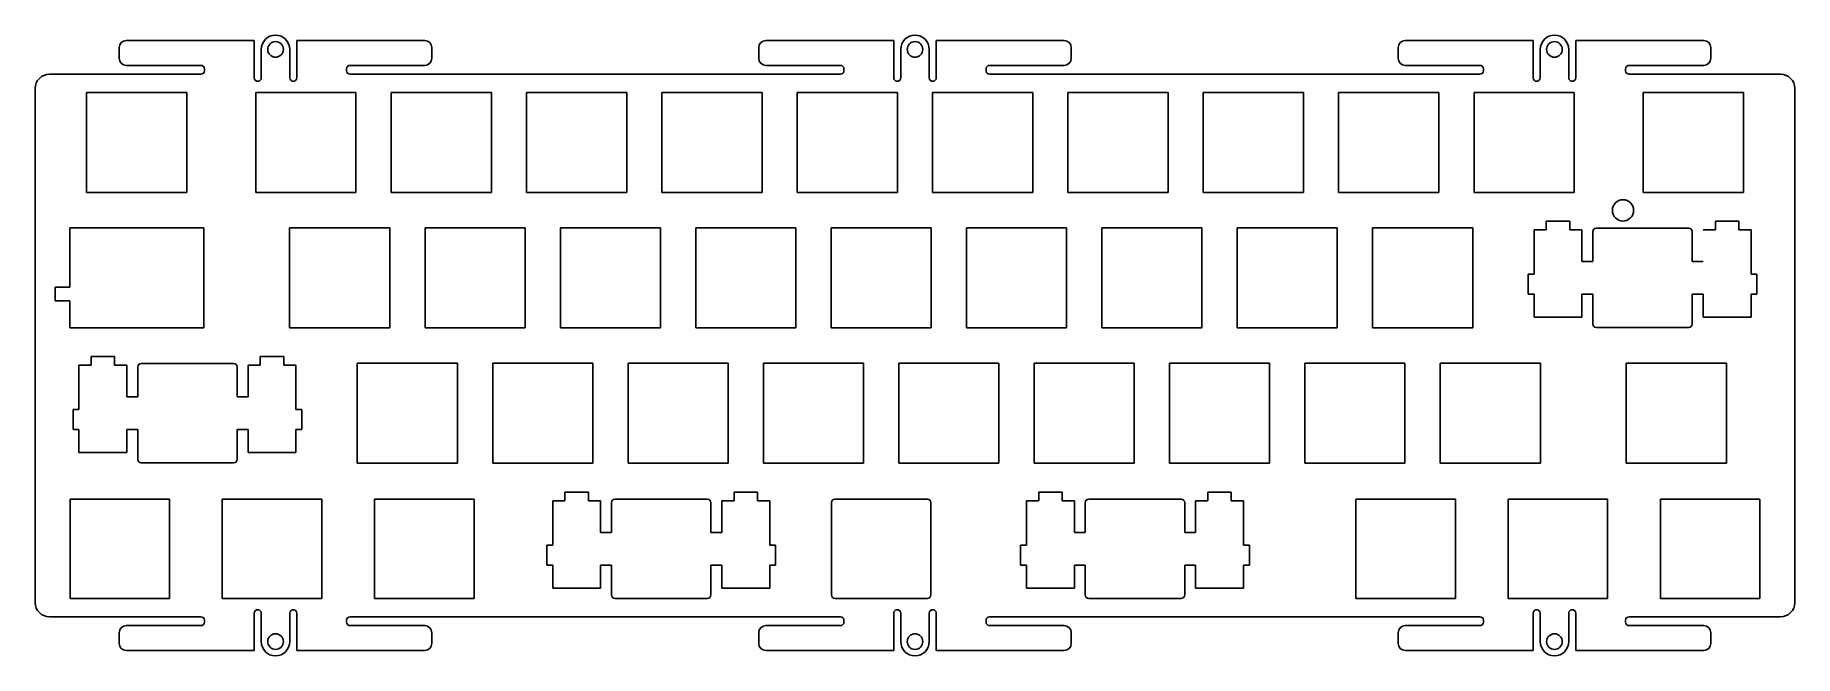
# Model space of a CAD drawing. Header units: millimetres. Extents: x -169 to 79, y -140 to -53.
import ezdxf

# ---------------------------------------------------------------- set-up
doc = ezdxf.new("R2010")
doc.units = ezdxf.units.MM
for name, color, linetype in [('Shape12733', 7, 'CONTINUOUS'), ('Shape2056', 7, 'CONTINUOUS'), ('Shape2057', 7, 'CONTINUOUS'), ('Shape2058', 7, 'CONTINUOUS'), ('Shape2059', 7, 'CONTINUOUS'), ('Shape2060', 7, 'CONTINUOUS'), ('Shape2061', 7, 'CONTINUOUS'), ('Shape2062', 7, 'CONTINUOUS'), ('Shape2063', 7, 'CONTINUOUS'), ('Shape2064', 7, 'CONTINUOUS'), ('Shape2065', 7, 'CONTINUOUS'), ('Shape2066', 7, 'CONTINUOUS'), ('Shape2067', 7, 'CONTINUOUS'), ('Shape2068', 7, 'CONTINUOUS'), ('Shape2069', 7, 'CONTINUOUS'), ('Shape2070', 7, 'CONTINUOUS'), ('Shape2071', 7, 'CONTINUOUS'), ('Shape2072', 7, 'CONTINUOUS'), ('Shape2073', 7, 'CONTINUOUS'), ('Shape2074', 7, 'CONTINUOUS'), ('Shape2075', 7, 'CONTINUOUS'), ('Shape2076', 7, 'CONTINUOUS'), ('Shape2077', 7, 'CONTINUOUS'), ('Shape2078', 7, 'CONTINUOUS'), ('Shape2079', 7, 'CONTINUOUS'), ('Shape2080', 7, 'CONTINUOUS'), ('Shape2081', 7, 'CONTINUOUS'), ('Shape2082', 7, 'CONTINUOUS'), ('Shape2083', 7, 'CONTINUOUS'), ('Shape2084', 7, 'CONTINUOUS'), ('Shape2085', 7, 'CONTINUOUS'), ('Shape2086', 7, 'CONTINUOUS'), ('Shape2087', 7, 'CONTINUOUS'), ('Shape2088', 7, 'CONTINUOUS'), ('Shape2089', 7, 'CONTINUOUS'), ('Shape2090', 7, 'CONTINUOUS'), ('Shape2091', 7, 'CONTINUOUS'), ('Shape2092', 7, 'CONTINUOUS'), ('Shape2093', 7, 'CONTINUOUS'), ('Shape2094', 7, 'CONTINUOUS'), ('Shape2095', 7, 'CONTINUOUS'), ('Shape2096', 7, 'CONTINUOUS'), ('Shape2097', 7, 'CONTINUOUS'), ('Shape2098', 7, 'CONTINUOUS'), ('Shape2099', 7, 'CONTINUOUS'), ('Shape2100', 7, 'CONTINUOUS'), ('Shape2101', 7, 'CONTINUOUS'), ('Shape2102', 7, 'CONTINUOUS'), ('Shape2103', 7, 'CONTINUOUS'), ('Shape2104', 7, 'CONTINUOUS'), ('Shape2105', 7, 'CONTINUOUS'), ('Shape2106', 7, 'CONTINUOUS'), ('Shape2107', 7, 'CONTINUOUS'), ('Shape2108', 7, 'CONTINUOUS'), ('Shape2109', 7, 'CONTINUOUS'), ('Shape2110', 7, 'CONTINUOUS'), ('Shape2111', 7, 'CONTINUOUS'), ('Shape2112', 7, 'CONTINUOUS'), ('Shape2113', 7, 'CONTINUOUS'), ('Shape2114', 7, 'CONTINUOUS'), ('Shape2115', 7, 'CONTINUOUS'), ('Shape2116', 7, 'CONTINUOUS'), ('Shape2117', 7, 'CONTINUOUS'), ('Shape2118', 7, 'CONTINUOUS'), ('Shape2119', 7, 'CONTINUOUS'), ('Shape2120', 7, 'CONTINUOUS'), ('Shape2121', 7, 'CONTINUOUS'), ('Shape2122', 7, 'CONTINUOUS'), ('Shape2123', 7, 'CONTINUOUS'), ('Shape2124', 7, 'CONTINUOUS'), ('Shape2125', 7, 'CONTINUOUS'), ('Shape2126', 7, 'CONTINUOUS'), ('Shape2127', 7, 'CONTINUOUS'), ('Shape2128', 7, 'CONTINUOUS'), ('Shape2129', 7, 'CONTINUOUS'), ('Shape2130', 7, 'CONTINUOUS'), ('Shape2131', 7, 'CONTINUOUS'), ('Shape2132', 7, 'CONTINUOUS'), ('Shape2133', 7, 'CONTINUOUS'), ('Shape2134', 7, 'CONTINUOUS'), ('Shape2135', 7, 'CONTINUOUS'), ('Shape2136', 7, 'CONTINUOUS'), ('Shape2137', 7, 'CONTINUOUS'), ('Shape2138', 7, 'CONTINUOUS'), ('Shape2139', 7, 'CONTINUOUS'), ('Shape2140', 7, 'CONTINUOUS'), ('Shape2141', 7, 'CONTINUOUS'), ('Shape2142', 7, 'CONTINUOUS'), ('Shape2143', 7, 'CONTINUOUS'), ('Shape2144', 7, 'CONTINUOUS'), ('Shape2145', 7, 'CONTINUOUS'), ('Shape2146', 7, 'CONTINUOUS'), ('Shape2147', 7, 'CONTINUOUS'), ('Shape2148', 7, 'CONTINUOUS'), ('Shape2149', 7, 'CONTINUOUS'), ('Shape2150', 7, 'CONTINUOUS'), ('Shape2151', 7, 'CONTINUOUS'), ('Shape2152', 7, 'CONTINUOUS'), ('Shape2153', 7, 'CONTINUOUS'), ('Shape2154', 7, 'CONTINUOUS'), ('Shape2155', 7, 'CONTINUOUS'), ('Shape2156', 7, 'CONTINUOUS'), ('Shape2157', 7, 'CONTINUOUS'), ('Shape2158', 7, 'CONTINUOUS'), ('Shape2159', 7, 'CONTINUOUS'), ('Shape2160', 7, 'CONTINUOUS'), ('Shape2161', 7, 'CONTINUOUS'), ('Shape2162', 7, 'CONTINUOUS'), ('Shape2163', 7, 'CONTINUOUS'), ('Shape2164', 7, 'CONTINUOUS'), ('Shape2165', 7, 'CONTINUOUS'), ('Shape2166', 7, 'CONTINUOUS'), ('Shape2167', 7, 'CONTINUOUS'), ('Shape2168', 7, 'CONTINUOUS'), ('Shape2169', 7, 'CONTINUOUS'), ('Shape2170', 7, 'CONTINUOUS'), ('Shape2171', 7, 'CONTINUOUS'), ('Shape2172', 7, 'CONTINUOUS'), ('Shape2173', 7, 'CONTINUOUS'), ('Shape2174', 7, 'CONTINUOUS'), ('Shape2175', 7, 'CONTINUOUS'), ('Shape2176', 7, 'CONTINUOUS'), ('Shape2177', 7, 'CONTINUOUS'), ('Shape2178', 7, 'CONTINUOUS'), ('Shape2179', 7, 'CONTINUOUS'), ('Shape2180', 7, 'CONTINUOUS'), ('Shape2181', 7, 'CONTINUOUS'), ('Shape2182', 7, 'CONTINUOUS'), ('Shape2183', 7, 'CONTINUOUS'), ('Shape2184', 7, 'CONTINUOUS'), ('Shape2185', 7, 'CONTINUOUS'), ('Shape2186', 7, 'CONTINUOUS'), ('Shape2187', 7, 'CONTINUOUS'), ('Shape2188', 7, 'CONTINUOUS'), ('Shape2189', 7, 'CONTINUOUS'), ('Shape2190', 7, 'CONTINUOUS'), ('Shape2191', 7, 'CONTINUOUS'), ('Shape2192', 7, 'CONTINUOUS'), ('Shape2193', 7, 'CONTINUOUS'), ('Shape2194', 7, 'CONTINUOUS'), ('Shape2195', 7, 'CONTINUOUS'), ('Shape2196', 7, 'CONTINUOUS'), ('Shape2197', 7, 'CONTINUOUS'), ('Shape2198', 7, 'CONTINUOUS'), ('Shape2199', 7, 'CONTINUOUS'), ('Shape2200', 7, 'CONTINUOUS'), ('Shape2201', 7, 'CONTINUOUS'), ('Shape2202', 7, 'CONTINUOUS'), ('Shape2203', 7, 'CONTINUOUS'), ('Shape2204', 7, 'CONTINUOUS'), ('Shape2205', 7, 'CONTINUOUS'), ('Shape2206', 7, 'CONTINUOUS'), ('Shape2207', 7, 'CONTINUOUS'), ('Shape2208', 7, 'CONTINUOUS'), ('Shape2209', 7, 'CONTINUOUS'), ('Shape2210', 7, 'CONTINUOUS'), ('Shape2211', 7, 'CONTINUOUS'), ('Shape2212', 7, 'CONTINUOUS'), ('Shape2213', 7, 'CONTINUOUS'), ('Shape3474', 7, 'CONTINUOUS'), ('Shape3475', 7, 'CONTINUOUS'), ('Shape3476', 7, 'CONTINUOUS'), ('Shape3477', 7, 'CONTINUOUS'), ('Shape3478', 7, 'CONTINUOUS'), ('Shape3479', 7, 'CONTINUOUS'), ('Shape3480', 7, 'CONTINUOUS'), ('Shape3481', 7, 'CONTINUOUS'), ('Shape3482', 7, 'CONTINUOUS'), ('Shape3483', 7, 'CONTINUOUS'), ('Shape3484', 7, 'CONTINUOUS'), ('Shape3485', 7, 'CONTINUOUS'), ('Shape3486', 7, 'CONTINUOUS'), ('Shape3487', 7, 'CONTINUOUS'), ('Shape3488', 7, 'CONTINUOUS'), ('Shape3489', 7, 'CONTINUOUS'), ('Shape3490', 7, 'CONTINUOUS'), ('Shape3491', 7, 'CONTINUOUS'), ('Shape3492', 7, 'CONTINUOUS'), ('Shape3493', 7, 'CONTINUOUS'), ('Shape3494', 7, 'CONTINUOUS'), ('Shape3495', 7, 'CONTINUOUS'), ('Shape3496', 7, 'CONTINUOUS'), ('Shape3497', 7, 'CONTINUOUS'), ('Shape3498', 7, 'CONTINUOUS'), ('Shape3499', 7, 'CONTINUOUS'), ('Shape3500', 7, 'CONTINUOUS'), ('Shape3501', 7, 'CONTINUOUS'), ('Shape3502', 7, 'CONTINUOUS'), ('Shape3503', 7, 'CONTINUOUS'), ('Shape3504', 7, 'CONTINUOUS'), ('Shape3505', 7, 'CONTINUOUS'), ('Shape3506', 7, 'CONTINUOUS'), ('Shape3507', 7, 'CONTINUOUS'), ('Shape3508', 7, 'CONTINUOUS'), ('Shape3509', 7, 'CONTINUOUS'), ('Shape3510', 7, 'CONTINUOUS'), ('Shape3511', 7, 'CONTINUOUS'), ('Shape3512', 7, 'CONTINUOUS'), ('Shape3513', 7, 'CONTINUOUS'), ('Shape3514', 7, 'CONTINUOUS'), ('Shape3515', 7, 'CONTINUOUS'), ('Shape3516', 7, 'CONTINUOUS'), ('Shape3517', 7, 'CONTINUOUS'), ('Shape3518', 7, 'CONTINUOUS'), ('Shape3519', 7, 'CONTINUOUS'), ('Shape3520', 7, 'CONTINUOUS'), ('Shape3521', 7, 'CONTINUOUS'), ('Shape3522', 7, 'CONTINUOUS'), ('Shape3523', 7, 'CONTINUOUS'), ('Shape3524', 7, 'CONTINUOUS'), ('Shape3525', 7, 'CONTINUOUS'), ('Shape3526', 7, 'CONTINUOUS'), ('Shape3527', 7, 'CONTINUOUS'), ('Shape3528', 7, 'CONTINUOUS'), ('Shape3529', 7, 'CONTINUOUS'), ('Shape3530', 7, 'CONTINUOUS'), ('Shape3531', 7, 'CONTINUOUS'), ('Shape3532', 7, 'CONTINUOUS'), ('Shape3533', 7, 'CONTINUOUS'), ('Shape3534', 7, 'CONTINUOUS'), ('Shape3535', 7, 'CONTINUOUS'), ('Shape3536', 7, 'CONTINUOUS'), ('Shape3537', 7, 'CONTINUOUS'), ('Shape3538', 7, 'CONTINUOUS'), ('Shape3539', 7, 'CONTINUOUS'), ('Shape3540', 7, 'CONTINUOUS'), ('Shape3541', 7, 'CONTINUOUS'), ('Shape3542', 7, 'CONTINUOUS'), ('Shape3543', 7, 'CONTINUOUS'), ('Shape3544', 7, 'CONTINUOUS'), ('Shape3545', 7, 'CONTINUOUS'), ('Shape3546', 7, 'CONTINUOUS'), ('Shape3547', 7, 'CONTINUOUS'), ('Shape3548', 7, 'CONTINUOUS'), ('Shape3549', 7, 'CONTINUOUS'), ('Shape3550', 7, 'CONTINUOUS'), ('Shape3551', 7, 'CONTINUOUS'), ('Shape3552', 7, 'CONTINUOUS'), ('Shape3553', 7, 'CONTINUOUS'), ('Shape3554', 7, 'CONTINUOUS'), ('Shape3555', 7, 'CONTINUOUS'), ('Shape3556', 7, 'CONTINUOUS'), ('Shape3557', 7, 'CONTINUOUS'), ('Shape3558', 7, 'CONTINUOUS'), ('Shape3559', 7, 'CONTINUOUS'), ('Shape3560', 7, 'CONTINUOUS'), ('Shape3561', 7, 'CONTINUOUS'), ('Shape4084', 7, 'CONTINUOUS'), ('Shape4085', 7, 'CONTINUOUS'), ('Shape4086', 7, 'CONTINUOUS'), ('Shape4087', 7, 'CONTINUOUS'), ('Shape4088', 7, 'CONTINUOUS'), ('Shape4089', 7, 'CONTINUOUS'), ('Shape4090', 7, 'CONTINUOUS'), ('Shape4091', 7, 'CONTINUOUS'), ('Shape4092', 7, 'CONTINUOUS'), ('Shape4093', 7, 'CONTINUOUS'), ('Shape4094', 7, 'CONTINUOUS'), ('Shape4095', 7, 'CONTINUOUS'), ('Shape4096', 7, 'CONTINUOUS'), ('Shape4097', 7, 'CONTINUOUS'), ('Shape4098', 7, 'CONTINUOUS'), ('Shape4099', 7, 'CONTINUOUS'), ('Shape4100', 7, 'CONTINUOUS'), ('Shape4101', 7, 'CONTINUOUS'), ('Shape4102', 7, 'CONTINUOUS'), ('Shape4103', 7, 'CONTINUOUS'), ('Shape4104', 7, 'CONTINUOUS'), ('Shape4105', 7, 'CONTINUOUS'), ('Shape4106', 7, 'CONTINUOUS'), ('Shape4107', 7, 'CONTINUOUS'), ('Shape4108', 7, 'CONTINUOUS'), ('Shape4109', 7, 'CONTINUOUS'), ('Shape4110', 7, 'CONTINUOUS'), ('Shape4111', 7, 'CONTINUOUS'), ('Shape4112', 7, 'CONTINUOUS'), ('Shape4113', 7, 'CONTINUOUS'), ('Shape4114', 7, 'CONTINUOUS'), ('Shape4115', 7, 'CONTINUOUS'), ('Shape4116', 7, 'CONTINUOUS'), ('Shape4117', 7, 'CONTINUOUS'), ('Shape4118', 7, 'CONTINUOUS'), ('Shape4119', 7, 'CONTINUOUS'), ('Shape4120', 7, 'CONTINUOUS'), ('Shape4121', 7, 'CONTINUOUS'), ('Shape4122', 7, 'CONTINUOUS'), ('Shape4203', 7, 'CONTINUOUS'), ('Shape4204', 7, 'CONTINUOUS'), ('Shape4205', 7, 'CONTINUOUS'), ('Shape4206', 7, 'CONTINUOUS'), ('Shape4207', 7, 'CONTINUOUS'), ('Shape4208', 7, 'CONTINUOUS'), ('Shape4209', 7, 'CONTINUOUS'), ('Shape4210', 7, 'CONTINUOUS'), ('Shape4211', 7, 'CONTINUOUS'), ('Shape4212', 7, 'CONTINUOUS'), ('Shape4213', 7, 'CONTINUOUS'), ('Shape4214', 7, 'CONTINUOUS'), ('Shape4215', 7, 'CONTINUOUS'), ('Shape4216', 7, 'CONTINUOUS'), ('Shape4217', 7, 'CONTINUOUS'), ('Shape4218', 7, 'CONTINUOUS'), ('Shape4219', 7, 'CONTINUOUS'), ('Shape4220', 7, 'CONTINUOUS'), ('Shape4221', 7, 'CONTINUOUS'), ('Shape4222', 7, 'CONTINUOUS'), ('Shape4223', 7, 'CONTINUOUS'), ('Shape4224', 7, 'CONTINUOUS'), ('Shape4225', 7, 'CONTINUOUS'), ('Shape4226', 7, 'CONTINUOUS'), ('Shape4227', 7, 'CONTINUOUS'), ('Shape4228', 7, 'CONTINUOUS'), ('Shape4229', 7, 'CONTINUOUS'), ('Shape4230', 7, 'CONTINUOUS'), ('Shape4231', 7, 'CONTINUOUS'), ('Shape4232', 7, 'CONTINUOUS'), ('Shape4233', 7, 'CONTINUOUS'), ('Shape4234', 7, 'CONTINUOUS'), ('Shape4235', 7, 'CONTINUOUS'), ('Shape4236', 7, 'CONTINUOUS'), ('Shape4237', 7, 'CONTINUOUS'), ('Shape4238', 7, 'CONTINUOUS'), ('Shape4239', 7, 'CONTINUOUS'), ('Shape4240', 7, 'CONTINUOUS'), ('Shape4241', 7, 'CONTINUOUS'), ('Shape4242', 7, 'CONTINUOUS'), ('Shape678', 7, 'CONTINUOUS'), ('Shape679', 7, 'CONTINUOUS'), ('Shape680', 7, 'CONTINUOUS'), ('Shape681', 7, 'CONTINUOUS'), ('Shape682', 7, 'CONTINUOUS'), ('Shape683', 7, 'CONTINUOUS'), ('Shape684', 7, 'CONTINUOUS'), ('Shape685', 7, 'CONTINUOUS'), ('Shape686', 7, 'CONTINUOUS'), ('Shape687', 7, 'CONTINUOUS'), ('Shape688', 7, 'CONTINUOUS'), ('Shape689', 7, 'CONTINUOUS'), ('Shape690', 7, 'CONTINUOUS'), ('Shape691', 7, 'CONTINUOUS'), ('Shape692', 7, 'CONTINUOUS'), ('Shape693', 7, 'CONTINUOUS'), ('Shape694', 7, 'CONTINUOUS'), ('Shape695', 7, 'CONTINUOUS'), ('Shape696', 7, 'CONTINUOUS'), ('Shape697', 7, 'CONTINUOUS'), ('Shape698', 7, 'CONTINUOUS'), ('Shape699', 7, 'CONTINUOUS'), ('Shape700', 7, 'CONTINUOUS'), ('Shape701', 7, 'CONTINUOUS'), ('Shape834', 7, 'CONTINUOUS'), ('Shape835', 7, 'CONTINUOUS'), ('Shape836', 7, 'CONTINUOUS'), ('Shape837', 7, 'CONTINUOUS'), ('Shape838', 7, 'CONTINUOUS'), ('Shape839', 7, 'CONTINUOUS'), ('Shape840', 7, 'CONTINUOUS'), ('Shape841', 7, 'CONTINUOUS'), ('Shape842', 7, 'CONTINUOUS'), ('Shape843', 7, 'CONTINUOUS'), ('Shape844', 7, 'CONTINUOUS'), ('Shape845', 7, 'CONTINUOUS'), ('Shape846', 7, 'CONTINUOUS'), ('Shape847', 7, 'CONTINUOUS'), ('Shape848', 7, 'CONTINUOUS'), ('Shape849', 7, 'CONTINUOUS'), ('Shape850', 7, 'CONTINUOUS'), ('Shape851', 7, 'CONTINUOUS'), ('Shape852', 7, 'CONTINUOUS'), ('Shape853', 7, 'CONTINUOUS'), ('Shape854', 7, 'CONTINUOUS'), ('Shape855', 7, 'CONTINUOUS'), ('Shape856', 7, 'CONTINUOUS'), ('Shape857', 7, 'CONTINUOUS'), ('Shape858', 7, 'CONTINUOUS'), ('Shape859', 7, 'CONTINUOUS'), ('Shape860', 7, 'CONTINUOUS'), ('Shape861', 7, 'CONTINUOUS'), ('Shape862', 7, 'CONTINUOUS'), ('Shape863', 7, 'CONTINUOUS'), ('Shape864', 7, 'CONTINUOUS'), ('Shape865', 7, 'CONTINUOUS'), ('Shape866', 7, 'CONTINUOUS'), ('Shape867', 7, 'CONTINUOUS'), ('Shape868', 7, 'CONTINUOUS'), ('Shape869', 7, 'CONTINUOUS'), ('Shape870', 7, 'CONTINUOUS'), ('Shape871', 7, 'CONTINUOUS'), ('Shape872', 7, 'CONTINUOUS'), ('Shape873', 7, 'CONTINUOUS'), ('Shape874', 7, 'CONTINUOUS'), ('Shape875', 7, 'CONTINUOUS'), ('Shape876', 7, 'CONTINUOUS'), ('Shape877', 7, 'CONTINUOUS'), ('Shape878', 7, 'CONTINUOUS'), ('Shape879', 7, 'CONTINUOUS'), ('Shape880', 7, 'CONTINUOUS'), ('Shape881', 7, 'CONTINUOUS'), ('Shape882', 7, 'CONTINUOUS'), ('Shape883', 7, 'CONTINUOUS'), ('Shape884', 7, 'CONTINUOUS'), ('Shape885', 7, 'CONTINUOUS'), ('Shape886', 7, 'CONTINUOUS'), ('Shape887', 7, 'CONTINUOUS'), ('Shape888', 7, 'CONTINUOUS'), ('Shape889', 7, 'CONTINUOUS'), ('Shape890', 7, 'CONTINUOUS'), ('Shape891', 7, 'CONTINUOUS'), ('Shape892', 7, 'CONTINUOUS'), ('Shape893', 7, 'CONTINUOUS'), ('Shape894', 7, 'CONTINUOUS'), ('Shape895', 7, 'CONTINUOUS'), ('Shape896', 7, 'CONTINUOUS'), ('Shape897', 7, 'CONTINUOUS'), ('Shape898', 7, 'CONTINUOUS'), ('Shape899', 7, 'CONTINUOUS'), ('Shape900', 7, 'CONTINUOUS'), ('Shape901', 7, 'CONTINUOUS'), ('Shape902', 7, 'CONTINUOUS'), ('Shape903', 7, 'CONTINUOUS'), ('Shape904', 7, 'CONTINUOUS'), ('Shape905', 7, 'CONTINUOUS'), ('Shape906', 7, 'CONTINUOUS'), ('Shape907', 7, 'CONTINUOUS'), ('Shape908', 7, 'CONTINUOUS'), ('Shape909', 7, 'CONTINUOUS'), ('Shape910', 7, 'CONTINUOUS'), ('Shape911', 7, 'CONTINUOUS'), ('Shape912', 7, 'CONTINUOUS'), ('Shape913', 7, 'CONTINUOUS'), ('Shape914', 7, 'CONTINUOUS'), ('Shape915', 7, 'CONTINUOUS'), ('Shape916', 7, 'CONTINUOUS'), ('Shape917', 7, 'CONTINUOUS'), ('Shape918', 7, 'CONTINUOUS'), ('Shape919', 7, 'CONTINUOUS'), ('Shape920', 7, 'CONTINUOUS'), ('Shape921', 7, 'CONTINUOUS'), ('Shape922', 7, 'CONTINUOUS'), ('Shape923', 7, 'CONTINUOUS'), ('Shape924', 7, 'CONTINUOUS'), ('Shape925', 7, 'CONTINUOUS'), ('Shape926', 7, 'CONTINUOUS'), ('Shape927', 7, 'CONTINUOUS'), ('Shape928', 7, 'CONTINUOUS'), ('Shape929', 7, 'CONTINUOUS'), ('Shape930', 7, 'CONTINUOUS'), ('Shape931', 7, 'CONTINUOUS'), ('Shape932', 7, 'CONTINUOUS'), ('Shape933', 7, 'CONTINUOUS'), ('Shape934', 7, 'CONTINUOUS'), ('Shape935', 7, 'CONTINUOUS'), ('Shape936', 7, 'CONTINUOUS'), ('Shape937', 7, 'CONTINUOUS'), ('Shape938', 7, 'CONTINUOUS'), ('Shape939', 7, 'CONTINUOUS'), ('Shape940', 7, 'CONTINUOUS'), ('Shape941', 7, 'CONTINUOUS'), ('Shape942', 7, 'CONTINUOUS'), ('Shape943', 7, 'CONTINUOUS'), ('Shape944', 7, 'CONTINUOUS'), ('Shape945', 7, 'CONTINUOUS'), ('Shape946', 7, 'CONTINUOUS'), ('Shape947', 7, 'CONTINUOUS'), ('Shape948', 7, 'CONTINUOUS'), ('Shape949', 7, 'CONTINUOUS'), ('Shape950', 7, 'CONTINUOUS'), ('Shape951', 7, 'CONTINUOUS'), ('Shape952', 7, 'CONTINUOUS'), ('Shape953', 7, 'CONTINUOUS'), ('Shape954', 7, 'CONTINUOUS'), ('Shape955', 7, 'CONTINUOUS'), ('Shape956', 7, 'CONTINUOUS'), ('Shape957', 7, 'CONTINUOUS'), ('Shape958', 7, 'CONTINUOUS'), ('Shape959', 7, 'CONTINUOUS'), ('Shape960', 7, 'CONTINUOUS'), ('Shape961', 7, 'CONTINUOUS'), ('Shape962', 7, 'CONTINUOUS'), ('Shape963', 7, 'CONTINUOUS'), ('Shape964', 7, 'CONTINUOUS'), ('Shape965', 7, 'CONTINUOUS')]:
    doc.layers.add(name, color=color, linetype=linetype)

msp = doc.modelspace()

# ---------------------------------------------------------------- linework, layer by layer
at = {"layer": 'Shape12733'}
msp.add_circle((54.8596, -77.3211), 1.5, dxfattribs=at)
at = {"layer": 'Shape2056'}
msp.add_arc((-23.7848, -55.8964), 1, -90, 0, dxfattribs=at)
at = {"layer": 'Shape2057'}
msp.add_line((-23.7848, -56.8964), (-34.2848, -56.8964), dxfattribs=at)
at = {"layer": 'Shape2058'}
msp.add_arc((-34.2848, -57.3964), 0.5, 90, 180, dxfattribs=at)
at = {"layer": 'Shape2059'}
msp.add_line((-34.7848, -57.3964), (-34.7848, -57.6455), dxfattribs=at)
at = {"layer": 'Shape2060'}
msp.add_arc((-34.2848, -57.6455), 0.5, 180, -90, dxfattribs=at)
at = {"layer": 'Shape2061'}
msp.add_line((-34.2848, -58.1455), (34.7152, -58.1455), dxfattribs=at)
at = {"layer": 'Shape2062'}
msp.add_arc((34.7152, -57.6455), 0.5, -90, 0, dxfattribs=at)
at = {"layer": 'Shape2063'}
msp.add_line((35.2152, -57.6455), (35.2152, -57.3964), dxfattribs=at)
at = {"layer": 'Shape2064'}
msp.add_arc((34.7152, -57.3964), 0.5, 0, 90, dxfattribs=at)
at = {"layer": 'Shape2065'}
msp.add_line((34.7152, -56.8964), (24.2152, -56.8964), dxfattribs=at)
at = {"layer": 'Shape2066'}
msp.add_arc((24.2152, -55.8964), 1, 180, -90, dxfattribs=at)
at = {"layer": 'Shape2067'}
msp.add_line((23.2152, -55.8964), (23.2152, -54.3964), dxfattribs=at)
at = {"layer": 'Shape2068'}
msp.add_arc((24.2152, -54.3964), 1, 90, 180, dxfattribs=at)
at = {"layer": 'Shape2069'}
msp.add_line((24.2152, -53.3964), (42.2152, -53.3964), dxfattribs=at)
at = {"layer": 'Shape2070'}
msp.add_line((42.2152, -53.3964), (42.2152, -58.6464), dxfattribs=at)
at = {"layer": 'Shape2071'}
msp.add_arc((42.7152, -58.6464), 0.5, 180, 0, dxfattribs=at)
at = {"layer": 'Shape2072'}
msp.add_line((43.2152, -58.6464), (43.2152, -54.6464), dxfattribs=at)
at = {"layer": 'Shape2073'}
msp.add_arc((45.2152, -54.6464), 2, 0, 180, dxfattribs=at)
at = {"layer": 'Shape2074'}
msp.add_line((47.2152, -54.6464), (47.2152, -58.6464), dxfattribs=at)
at = {"layer": 'Shape2075'}
msp.add_arc((47.7152, -58.6464), 0.5, 180, 0, dxfattribs=at)
at = {"layer": 'Shape2076'}
msp.add_line((48.2152, -58.6464), (48.2152, -53.3964), dxfattribs=at)
at = {"layer": 'Shape2077'}
msp.add_line((48.2152, -53.3964), (66.2152, -53.3964), dxfattribs=at)
at = {"layer": 'Shape2078'}
msp.add_arc((66.2152, -54.3964), 1, 0, 90, dxfattribs=at)
at = {"layer": 'Shape2079'}
msp.add_line((67.2152, -54.3964), (67.2152, -55.8964), dxfattribs=at)
at = {"layer": 'Shape2080'}
msp.add_arc((66.2152, -55.8964), 1, -90, 0, dxfattribs=at)
at = {"layer": 'Shape2081'}
msp.add_line((66.2152, -56.8964), (55.7152, -56.8964), dxfattribs=at)
at = {"layer": 'Shape2082'}
msp.add_arc((55.7152, -57.3964), 0.5, 90, 180, dxfattribs=at)
at = {"layer": 'Shape2083'}
msp.add_line((55.2152, -57.3964), (55.2152, -57.6455), dxfattribs=at)
at = {"layer": 'Shape2084'}
msp.add_arc((55.7152, -57.6455), 0.5, 180, -90, dxfattribs=at)
at = {"layer": 'Shape2085'}
msp.add_line((55.7152, -58.1455), (77.0402, -58.1455), dxfattribs=at)
at = {"layer": 'Shape2086'}
msp.add_arc((77.0402, -60.1455), 2, 0, 90, dxfattribs=at)
at = {"layer": 'Shape2087'}
msp.add_line((79.0402, -60.1455), (79.0402, -132.546), dxfattribs=at)
at = {"layer": 'Shape2088'}
msp.add_arc((77.0402, -132.546), 2, -90, 0, dxfattribs=at)
at = {"layer": 'Shape2089'}
msp.add_line((77.0402, -134.546), (55.7152, -134.546), dxfattribs=at)
at = {"layer": 'Shape2090'}
msp.add_arc((55.7152, -135.046), 0.5, 90, 180, dxfattribs=at)
at = {"layer": 'Shape2091'}
msp.add_line((55.2152, -135.046), (55.2152, -135.295), dxfattribs=at)
at = {"layer": 'Shape2092'}
msp.add_arc((55.7152, -135.295), 0.5, 180, -90, dxfattribs=at)
at = {"layer": 'Shape2093'}
msp.add_line((55.7152, -135.795), (66.2152, -135.795), dxfattribs=at)
at = {"layer": 'Shape2094'}
msp.add_arc((66.2152, -136.795), 1, 0, 90, dxfattribs=at)
at = {"layer": 'Shape2095'}
msp.add_line((67.2152, -136.795), (67.2152, -138.295), dxfattribs=at)
at = {"layer": 'Shape2096'}
msp.add_arc((66.2152, -138.295), 1, -90, 0, dxfattribs=at)
at = {"layer": 'Shape2097'}
msp.add_line((66.2152, -139.295), (48.2152, -139.295), dxfattribs=at)
at = {"layer": 'Shape2098'}
msp.add_line((48.2152, -139.295), (48.2152, -134.045), dxfattribs=at)
at = {"layer": 'Shape2099'}
msp.add_arc((47.7152, -134.045), 0.5, 0, 180, dxfattribs=at)
at = {"layer": 'Shape2100'}
msp.add_line((47.2152, -134.045), (47.2152, -138.045), dxfattribs=at)
at = {"layer": 'Shape2101'}
msp.add_arc((45.2152, -138.045), 2, 180, 0, dxfattribs=at)
at = {"layer": 'Shape2102'}
msp.add_line((43.2152, -138.045), (43.2152, -134.045), dxfattribs=at)
at = {"layer": 'Shape2103'}
msp.add_arc((42.7152, -134.045), 0.5, 0, 180, dxfattribs=at)
at = {"layer": 'Shape2104'}
msp.add_line((42.2152, -134.045), (42.2152, -139.295), dxfattribs=at)
at = {"layer": 'Shape2105'}
msp.add_line((42.2152, -139.295), (24.2152, -139.295), dxfattribs=at)
at = {"layer": 'Shape2106'}
msp.add_arc((24.2152, -138.295), 1, 180, -90, dxfattribs=at)
at = {"layer": 'Shape2107'}
msp.add_line((23.2152, -138.295), (23.2152, -136.795), dxfattribs=at)
at = {"layer": 'Shape2108'}
msp.add_arc((24.2152, -136.795), 1, 90, 180, dxfattribs=at)
at = {"layer": 'Shape2109'}
msp.add_line((24.2152, -135.795), (34.7152, -135.795), dxfattribs=at)
at = {"layer": 'Shape2110'}
msp.add_arc((34.7152, -135.295), 0.5, -90, 0, dxfattribs=at)
at = {"layer": 'Shape2111'}
msp.add_line((35.2152, -135.295), (35.2152, -135.046), dxfattribs=at)
at = {"layer": 'Shape2112'}
msp.add_arc((34.7152, -135.046), 0.5, 0, 90, dxfattribs=at)
at = {"layer": 'Shape2113'}
msp.add_line((34.7152, -134.546), (-34.2848, -134.546), dxfattribs=at)
at = {"layer": 'Shape2114'}
msp.add_arc((-34.2848, -135.046), 0.5, 90, 180, dxfattribs=at)
at = {"layer": 'Shape2115'}
msp.add_line((-34.7848, -135.046), (-34.7848, -135.295), dxfattribs=at)
at = {"layer": 'Shape2116'}
msp.add_arc((-34.2848, -135.295), 0.5, 180, -90, dxfattribs=at)
at = {"layer": 'Shape2117'}
msp.add_line((-34.2848, -135.795), (-23.7848, -135.795), dxfattribs=at)
at = {"layer": 'Shape2118'}
msp.add_arc((-23.7848, -136.795), 1, 0, 90, dxfattribs=at)
at = {"layer": 'Shape2119'}
msp.add_line((-22.7848, -136.795), (-22.7848, -138.295), dxfattribs=at)
at = {"layer": 'Shape2120'}
msp.add_arc((-23.7848, -138.295), 1, -90, 0, dxfattribs=at)
at = {"layer": 'Shape2121'}
msp.add_line((-23.7848, -139.295), (-41.7848, -139.295), dxfattribs=at)
at = {"layer": 'Shape2122'}
msp.add_line((-41.7848, -139.295), (-41.7848, -134.045), dxfattribs=at)
at = {"layer": 'Shape2123'}
msp.add_arc((-42.2848, -134.045), 0.5, 0, 180, dxfattribs=at)
at = {"layer": 'Shape2124'}
msp.add_line((-42.7848, -134.045), (-42.7848, -138.045), dxfattribs=at)
at = {"layer": 'Shape2125'}
msp.add_arc((-44.7848, -138.045), 2, 180, 0, dxfattribs=at)
at = {"layer": 'Shape2126'}
msp.add_line((-46.7848, -138.045), (-46.7848, -134.045), dxfattribs=at)
at = {"layer": 'Shape2127'}
msp.add_arc((-47.2848, -134.045), 0.5, 0, 180, dxfattribs=at)
at = {"layer": 'Shape2128'}
msp.add_line((-47.7848, -134.045), (-47.7848, -139.295), dxfattribs=at)
at = {"layer": 'Shape2129'}
msp.add_line((-47.7848, -139.295), (-65.7848, -139.295), dxfattribs=at)
at = {"layer": 'Shape2130'}
msp.add_arc((-65.7848, -138.295), 1, 180, -90, dxfattribs=at)
at = {"layer": 'Shape2131'}
msp.add_line((-66.7848, -138.295), (-66.7848, -136.795), dxfattribs=at)
at = {"layer": 'Shape2132'}
msp.add_arc((-65.7848, -136.795), 1, 90, 180, dxfattribs=at)
at = {"layer": 'Shape2133'}
msp.add_line((-65.7848, -135.795), (-55.2848, -135.795), dxfattribs=at)
at = {"layer": 'Shape2134'}
msp.add_arc((-55.2848, -135.295), 0.5, -90, 0, dxfattribs=at)
at = {"layer": 'Shape2135'}
msp.add_line((-54.7848, -135.295), (-54.7848, -135.046), dxfattribs=at)
at = {"layer": 'Shape2136'}
msp.add_arc((-55.2848, -135.046), 0.5, 0, 90, dxfattribs=at)
at = {"layer": 'Shape2137'}
msp.add_line((-55.2848, -134.546), (-124.285, -134.546), dxfattribs=at)
at = {"layer": 'Shape2138'}
msp.add_arc((-124.285, -135.046), 0.5, 90, 180, dxfattribs=at)
at = {"layer": 'Shape2139'}
msp.add_line((-124.785, -135.046), (-124.785, -135.295), dxfattribs=at)
at = {"layer": 'Shape2140'}
msp.add_arc((-124.285, -135.295), 0.5, 180, -90, dxfattribs=at)
at = {"layer": 'Shape2141'}
msp.add_line((-124.285, -135.795), (-113.785, -135.795), dxfattribs=at)
at = {"layer": 'Shape2142'}
msp.add_arc((-113.785, -136.795), 1, 0, 90, dxfattribs=at)
at = {"layer": 'Shape2143'}
msp.add_line((-112.785, -136.795), (-112.785, -138.295), dxfattribs=at)
at = {"layer": 'Shape2144'}
msp.add_arc((-113.785, -138.295), 1, -90, 0, dxfattribs=at)
at = {"layer": 'Shape2145'}
msp.add_line((-113.785, -139.295), (-131.785, -139.295), dxfattribs=at)
at = {"layer": 'Shape2146'}
msp.add_line((-131.785, -139.295), (-131.785, -134.045), dxfattribs=at)
at = {"layer": 'Shape2147'}
msp.add_arc((-132.285, -134.045), 0.5, 0, 180, dxfattribs=at)
at = {"layer": 'Shape2148'}
msp.add_line((-132.785, -134.045), (-132.785, -138.045), dxfattribs=at)
at = {"layer": 'Shape2149'}
msp.add_arc((-134.785, -138.045), 2, 180, 0, dxfattribs=at)
at = {"layer": 'Shape2150'}
msp.add_line((-136.785, -138.045), (-136.785, -134.045), dxfattribs=at)
at = {"layer": 'Shape2151'}
msp.add_arc((-137.285, -134.045), 0.5, 0, 180, dxfattribs=at)
at = {"layer": 'Shape2152'}
msp.add_line((-137.785, -134.045), (-137.785, -139.295), dxfattribs=at)
at = {"layer": 'Shape2153'}
msp.add_line((-137.785, -139.295), (-155.785, -139.295), dxfattribs=at)
at = {"layer": 'Shape2154'}
msp.add_arc((-155.785, -138.295), 1, 180, -90, dxfattribs=at)
at = {"layer": 'Shape2155'}
msp.add_line((-156.785, -138.295), (-156.785, -136.795), dxfattribs=at)
at = {"layer": 'Shape2156'}
msp.add_arc((-155.785, -136.795), 1, 90, 180, dxfattribs=at)
at = {"layer": 'Shape2157'}
msp.add_line((-155.785, -135.795), (-145.285, -135.795), dxfattribs=at)
at = {"layer": 'Shape2158'}
msp.add_arc((-145.285, -135.295), 0.5, -90, 0, dxfattribs=at)
at = {"layer": 'Shape2159'}
msp.add_line((-144.785, -135.295), (-144.785, -135.046), dxfattribs=at)
at = {"layer": 'Shape2160'}
msp.add_arc((-145.285, -135.046), 0.5, 0, 90, dxfattribs=at)
at = {"layer": 'Shape2161'}
msp.add_line((-145.285, -134.546), (-166.61, -134.546), dxfattribs=at)
at = {"layer": 'Shape2162'}
msp.add_arc((-166.61, -132.546), 2, 180, -90, dxfattribs=at)
at = {"layer": 'Shape2163'}
msp.add_line((-168.61, -132.546), (-168.61, -60.1455), dxfattribs=at)
at = {"layer": 'Shape2164'}
msp.add_arc((-166.61, -60.1455), 2, 90, 180, dxfattribs=at)
at = {"layer": 'Shape2165'}
msp.add_line((-166.61, -58.1455), (-145.285, -58.1455), dxfattribs=at)
at = {"layer": 'Shape2166'}
msp.add_arc((-145.285, -57.6455), 0.5, -90, 0, dxfattribs=at)
at = {"layer": 'Shape2167'}
msp.add_line((-144.785, -57.6455), (-144.785, -57.3964), dxfattribs=at)
at = {"layer": 'Shape2168'}
msp.add_arc((-145.285, -57.3964), 0.5, 0, 90, dxfattribs=at)
at = {"layer": 'Shape2169'}
msp.add_line((-145.285, -56.8964), (-155.785, -56.8964), dxfattribs=at)
at = {"layer": 'Shape2170'}
msp.add_arc((-155.785, -55.8964), 1, 180, -90, dxfattribs=at)
at = {"layer": 'Shape2171'}
msp.add_line((-156.785, -55.8964), (-156.785, -54.3964), dxfattribs=at)
at = {"layer": 'Shape2172'}
msp.add_arc((-155.785, -54.3964), 1, 90, 180, dxfattribs=at)
at = {"layer": 'Shape2173'}
msp.add_line((-155.785, -53.3964), (-137.785, -53.3964), dxfattribs=at)
at = {"layer": 'Shape2174'}
msp.add_line((-137.785, -53.3964), (-137.785, -58.6464), dxfattribs=at)
at = {"layer": 'Shape2175'}
msp.add_arc((-137.285, -58.6464), 0.5, 180, 0, dxfattribs=at)
at = {"layer": 'Shape2176'}
msp.add_line((-136.785, -58.6464), (-136.785, -54.6464), dxfattribs=at)
at = {"layer": 'Shape2177'}
msp.add_arc((-134.785, -54.6464), 2, 0, 180, dxfattribs=at)
at = {"layer": 'Shape2178'}
msp.add_line((-132.785, -54.6464), (-132.785, -58.6464), dxfattribs=at)
at = {"layer": 'Shape2179'}
msp.add_arc((-132.285, -58.6464), 0.5, 180, 0, dxfattribs=at)
at = {"layer": 'Shape2180'}
msp.add_line((-131.785, -58.6464), (-131.785, -53.3964), dxfattribs=at)
at = {"layer": 'Shape2181'}
msp.add_line((-131.785, -53.3964), (-113.785, -53.3964), dxfattribs=at)
at = {"layer": 'Shape2182'}
msp.add_arc((-113.785, -54.3964), 1, 0, 90, dxfattribs=at)
at = {"layer": 'Shape2183'}
msp.add_line((-112.785, -54.3964), (-112.785, -55.8964), dxfattribs=at)
at = {"layer": 'Shape2184'}
msp.add_arc((-113.785, -55.8964), 1, -90, 0, dxfattribs=at)
at = {"layer": 'Shape2185'}
msp.add_line((-113.785, -56.8964), (-124.285, -56.8964), dxfattribs=at)
at = {"layer": 'Shape2186'}
msp.add_arc((-124.285, -57.3964), 0.5, 90, 180, dxfattribs=at)
at = {"layer": 'Shape2187'}
msp.add_line((-124.785, -57.3964), (-124.785, -57.6455), dxfattribs=at)
at = {"layer": 'Shape2188'}
msp.add_arc((-124.285, -57.6455), 0.5, 180, -90, dxfattribs=at)
at = {"layer": 'Shape2189'}
msp.add_line((-124.285, -58.1455), (-55.2848, -58.1455), dxfattribs=at)
at = {"layer": 'Shape2190'}
msp.add_arc((-55.2848, -57.6455), 0.5, -90, 0, dxfattribs=at)
at = {"layer": 'Shape2191'}
msp.add_line((-54.7848, -57.6455), (-54.7848, -57.3964), dxfattribs=at)
at = {"layer": 'Shape2192'}
msp.add_arc((-55.2848, -57.3964), 0.5, 0, 90, dxfattribs=at)
at = {"layer": 'Shape2193'}
msp.add_line((-55.2848, -56.8964), (-65.7848, -56.8964), dxfattribs=at)
at = {"layer": 'Shape2194'}
msp.add_arc((-65.7848, -55.8964), 1, 180, -90, dxfattribs=at)
at = {"layer": 'Shape2195'}
msp.add_line((-66.7848, -55.8964), (-66.7848, -54.3964), dxfattribs=at)
at = {"layer": 'Shape2196'}
msp.add_arc((-65.7848, -54.3964), 1, 90, 180, dxfattribs=at)
at = {"layer": 'Shape2197'}
msp.add_line((-65.7848, -53.3964), (-47.7848, -53.3964), dxfattribs=at)
at = {"layer": 'Shape2198'}
msp.add_line((-47.7848, -53.3964), (-47.7848, -58.6464), dxfattribs=at)
at = {"layer": 'Shape2199'}
msp.add_arc((-47.2848, -58.6464), 0.5, 180, 0, dxfattribs=at)
at = {"layer": 'Shape2200'}
msp.add_line((-46.7848, -58.6464), (-46.7848, -54.6464), dxfattribs=at)
at = {"layer": 'Shape2201'}
msp.add_arc((-44.7848, -54.6464), 2, 0, 180, dxfattribs=at)
at = {"layer": 'Shape2202'}
msp.add_line((-42.7848, -54.6464), (-42.7848, -58.6464), dxfattribs=at)
at = {"layer": 'Shape2203'}
msp.add_arc((-42.2848, -58.6464), 0.5, 180, 0, dxfattribs=at)
at = {"layer": 'Shape2204'}
msp.add_line((-41.7848, -58.6464), (-41.7848, -53.3964), dxfattribs=at)
at = {"layer": 'Shape2205'}
msp.add_line((-41.7848, -53.3964), (-23.7848, -53.3964), dxfattribs=at)
at = {"layer": 'Shape2206'}
msp.add_arc((-23.7848, -54.3964), 1, 0, 90, dxfattribs=at)
at = {"layer": 'Shape2207'}
msp.add_line((-22.7848, -54.3964), (-22.7848, -55.8964), dxfattribs=at)
at = {"layer": 'Shape2208'}
msp.add_circle((45.2152, -54.6464), 1.1, dxfattribs=at)
at = {"layer": 'Shape2209'}
msp.add_circle((-44.7848, -54.6464), 1.1, dxfattribs=at)
at = {"layer": 'Shape2210'}
msp.add_circle((-134.785, -54.6464), 1.1, dxfattribs=at)
at = {"layer": 'Shape2211'}
msp.add_circle((45.2152, -138.045), 1.1, dxfattribs=at)
at = {"layer": 'Shape2212'}
msp.add_circle((-44.7848, -138.045), 1.1, dxfattribs=at)
at = {"layer": 'Shape2213'}
msp.add_circle((-134.785, -138.045), 1.1, dxfattribs=at)
at = {"layer": 'Shape3474'}
msp.add_line((-87.5046, -131.47), (-87.5046, -127.271), dxfattribs=at)
at = {"layer": 'Shape3475'}
msp.add_arc((-87.0046, -131.47), 0.5, 180, -90, dxfattribs=at)
at = {"layer": 'Shape3476'}
msp.add_line((-87.5046, -127.271), (-89.03, -127.271), dxfattribs=at)
at = {"layer": 'Shape3477'}
msp.add_line((-89.03, -127.271), (-89.03, -130.5), dxfattribs=at)
at = {"layer": 'Shape3478'}
msp.add_line((-89.03, -130.5), (-95.7797, -130.5), dxfattribs=at)
at = {"layer": 'Shape3479'}
msp.add_line((-95.7797, -130.5), (-95.7797, -127.271), dxfattribs=at)
at = {"layer": 'Shape3480'}
msp.add_line((-95.7797, -127.271), (-96.6052, -127.271), dxfattribs=at)
at = {"layer": 'Shape3481'}
msp.add_line((-96.6052, -127.271), (-96.6052, -124.471), dxfattribs=at)
at = {"layer": 'Shape3482'}
msp.add_line((-96.6052, -124.471), (-95.7797, -124.471), dxfattribs=at)
at = {"layer": 'Shape3483'}
msp.add_line((-95.7797, -124.471), (-95.7797, -118.201), dxfattribs=at)
at = {"layer": 'Shape3484'}
msp.add_line((-95.7797, -118.201), (-94.0546, -118.201), dxfattribs=at)
at = {"layer": 'Shape3485'}
msp.add_line((-94.0546, -118.201), (-94.0546, -117.001), dxfattribs=at)
at = {"layer": 'Shape3486'}
msp.add_line((-94.0546, -117.001), (-90.7555, -117.001), dxfattribs=at)
at = {"layer": 'Shape3487'}
msp.add_line((-90.7555, -117.001), (-90.7555, -118.201), dxfattribs=at)
at = {"layer": 'Shape3488'}
msp.add_line((-90.7555, -118.201), (-89.03, -118.201), dxfattribs=at)
at = {"layer": 'Shape3489'}
msp.add_line((-89.03, -118.201), (-89.03, -122.67), dxfattribs=at)
at = {"layer": 'Shape3490'}
msp.add_line((-89.03, -122.67), (-87.5046, -122.67), dxfattribs=at)
at = {"layer": 'Shape3491'}
msp.add_line((-87.5046, -122.67), (-87.5046, -118.471), dxfattribs=at)
at = {"layer": 'Shape3492'}
msp.add_line((-87.0046, -117.971), (-74.0053, -117.971), dxfattribs=at)
at = {"layer": 'Shape3493'}
msp.add_arc((-87.0046, -118.471), 0.5, 90, 180, dxfattribs=at)
at = {"layer": 'Shape3494'}
msp.add_line((-73.5053, -118.471), (-73.5053, -122.67), dxfattribs=at)
at = {"layer": 'Shape3495'}
msp.add_arc((-74.0053, -118.471), 0.5, 0, 90, dxfattribs=at)
at = {"layer": 'Shape3496'}
msp.add_line((-73.5053, -122.67), (-71.9796, -122.67), dxfattribs=at)
at = {"layer": 'Shape3497'}
msp.add_line((-71.9796, -122.67), (-71.9796, -118.201), dxfattribs=at)
at = {"layer": 'Shape3498'}
msp.add_line((-71.9796, -118.201), (-70.2559, -118.201), dxfattribs=at)
at = {"layer": 'Shape3499'}
msp.add_line((-70.2559, -118.201), (-70.2559, -117.001), dxfattribs=at)
at = {"layer": 'Shape3500'}
msp.add_line((-70.2559, -117.001), (-66.9553, -117.001), dxfattribs=at)
at = {"layer": 'Shape3501'}
msp.add_line((-66.9553, -117.001), (-66.9553, -118.201), dxfattribs=at)
at = {"layer": 'Shape3502'}
msp.add_line((-66.9553, -118.201), (-65.2302, -118.201), dxfattribs=at)
at = {"layer": 'Shape3503'}
msp.add_line((-65.2302, -118.201), (-65.2302, -124.471), dxfattribs=at)
at = {"layer": 'Shape3504'}
msp.add_line((-65.2302, -124.471), (-64.4047, -124.471), dxfattribs=at)
at = {"layer": 'Shape3505'}
msp.add_line((-64.4047, -124.471), (-64.4047, -127.271), dxfattribs=at)
at = {"layer": 'Shape3506'}
msp.add_line((-64.4047, -127.271), (-65.2302, -127.271), dxfattribs=at)
at = {"layer": 'Shape3507'}
msp.add_line((-65.2302, -127.271), (-65.2302, -130.5), dxfattribs=at)
at = {"layer": 'Shape3508'}
msp.add_line((-65.2302, -130.5), (-71.9796, -130.5), dxfattribs=at)
at = {"layer": 'Shape3509'}
msp.add_line((-71.9796, -130.5), (-71.9796, -127.271), dxfattribs=at)
at = {"layer": 'Shape3510'}
msp.add_line((-71.9796, -127.271), (-73.5053, -127.271), dxfattribs=at)
at = {"layer": 'Shape3511'}
msp.add_line((-73.5053, -127.271), (-73.5053, -131.47), dxfattribs=at)
at = {"layer": 'Shape3512'}
msp.add_arc((-74.0053, -131.47), 0.5, -90, 0, dxfattribs=at)
at = {"layer": 'Shape3513'}
msp.add_line((-74.0053, -131.97), (-87.0046, -131.97), dxfattribs=at)
at = {"layer": 'Shape3514'}
msp.add_line((-20.8296, -131.47), (-20.8296, -127.271), dxfattribs=at)
at = {"layer": 'Shape3515'}
msp.add_arc((-20.3296, -131.47), 0.5, 180, -90, dxfattribs=at)
at = {"layer": 'Shape3516'}
msp.add_line((-20.8296, -127.271), (-22.3546, -127.271), dxfattribs=at)
at = {"layer": 'Shape3517'}
msp.add_line((-22.3546, -127.271), (-22.3546, -130.5), dxfattribs=at)
at = {"layer": 'Shape3518'}
msp.add_line((-22.3546, -130.5), (-29.1046, -130.5), dxfattribs=at)
at = {"layer": 'Shape3519'}
msp.add_line((-29.1046, -130.5), (-29.1046, -127.271), dxfattribs=at)
at = {"layer": 'Shape3520'}
msp.add_line((-29.1046, -127.271), (-29.9306, -127.271), dxfattribs=at)
at = {"layer": 'Shape3521'}
msp.add_line((-29.9306, -127.271), (-29.9306, -124.471), dxfattribs=at)
at = {"layer": 'Shape3522'}
msp.add_line((-29.9306, -124.471), (-29.1046, -124.471), dxfattribs=at)
at = {"layer": 'Shape3523'}
msp.add_line((-29.1046, -124.471), (-29.1046, -118.201), dxfattribs=at)
at = {"layer": 'Shape3524'}
msp.add_line((-29.1046, -118.201), (-27.3796, -118.201), dxfattribs=at)
at = {"layer": 'Shape3525'}
msp.add_line((-27.3796, -118.201), (-27.3796, -117.001), dxfattribs=at)
at = {"layer": 'Shape3526'}
msp.add_line((-27.3796, -117.001), (-24.0806, -117.001), dxfattribs=at)
at = {"layer": 'Shape3527'}
msp.add_line((-24.0806, -117.001), (-24.0806, -118.201), dxfattribs=at)
at = {"layer": 'Shape3528'}
msp.add_line((-24.0806, -118.201), (-22.3546, -118.201), dxfattribs=at)
at = {"layer": 'Shape3529'}
msp.add_line((-22.3546, -118.201), (-22.3546, -122.67), dxfattribs=at)
at = {"layer": 'Shape3530'}
msp.add_line((-22.3546, -122.67), (-20.8296, -122.67), dxfattribs=at)
at = {"layer": 'Shape3531'}
msp.add_line((-20.8296, -122.67), (-20.8296, -118.471), dxfattribs=at)
at = {"layer": 'Shape3532'}
msp.add_line((-20.3296, -117.971), (-7.33057, -117.971), dxfattribs=at)
at = {"layer": 'Shape3533'}
msp.add_arc((-7.33057, -118.471), 0.5, 0, 90, dxfattribs=at)
at = {"layer": 'Shape3534'}
msp.add_arc((-20.3296, -118.471), 0.5, 90, 180, dxfattribs=at)
at = {"layer": 'Shape3535'}
msp.add_line((-6.83057, -118.471), (-6.83057, -122.67), dxfattribs=at)
at = {"layer": 'Shape3536'}
msp.add_line((-6.83057, -122.67), (-5.30457, -122.67), dxfattribs=at)
at = {"layer": 'Shape3537'}
msp.add_line((-5.30457, -122.67), (-5.30457, -118.201), dxfattribs=at)
at = {"layer": 'Shape3538'}
msp.add_line((-5.30457, -118.201), (-3.58057, -118.201), dxfattribs=at)
at = {"layer": 'Shape3539'}
msp.add_line((-3.58057, -118.201), (-3.58057, -117.001), dxfattribs=at)
at = {"layer": 'Shape3540'}
msp.add_line((-3.58057, -117.001), (-0.28057, -117.001), dxfattribs=at)
at = {"layer": 'Shape3541'}
msp.add_line((-0.28057, -117.001), (-0.28057, -118.201), dxfattribs=at)
at = {"layer": 'Shape3542'}
msp.add_line((-0.28057, -118.201), (1.44443, -118.201), dxfattribs=at)
at = {"layer": 'Shape3543'}
msp.add_line((1.44443, -118.201), (1.44443, -124.471), dxfattribs=at)
at = {"layer": 'Shape3544'}
msp.add_line((1.44443, -124.471), (2.27043, -124.471), dxfattribs=at)
at = {"layer": 'Shape3545'}
msp.add_line((2.27043, -124.471), (2.27043, -127.271), dxfattribs=at)
at = {"layer": 'Shape3546'}
msp.add_line((2.27043, -127.271), (1.44443, -127.271), dxfattribs=at)
at = {"layer": 'Shape3547'}
msp.add_line((1.44443, -127.271), (1.44443, -130.5), dxfattribs=at)
at = {"layer": 'Shape3548'}
msp.add_line((1.44443, -130.5), (-5.30457, -130.5), dxfattribs=at)
at = {"layer": 'Shape3549'}
msp.add_line((-5.30457, -130.5), (-5.30457, -127.271), dxfattribs=at)
at = {"layer": 'Shape3550'}
msp.add_line((-5.30457, -127.271), (-6.83057, -127.271), dxfattribs=at)
at = {"layer": 'Shape3551'}
msp.add_line((-6.83057, -127.271), (-6.83057, -131.47), dxfattribs=at)
at = {"layer": 'Shape3552'}
msp.add_arc((-7.33057, -131.47), 0.5, -90, 0, dxfattribs=at)
at = {"layer": 'Shape3553'}
msp.add_line((-7.33057, -131.97), (-20.3296, -131.97), dxfattribs=at)
at = {"layer": 'Shape3554'}
msp.add_line((-56.0486, -131.97), (-43.0486, -131.97), dxfattribs=at)
at = {"layer": 'Shape3555'}
msp.add_arc((-43.0486, -131.47), 0.5, -90, 0, dxfattribs=at)
at = {"layer": 'Shape3556'}
msp.add_line((-42.5486, -131.47), (-42.5486, -118.471), dxfattribs=at)
at = {"layer": 'Shape3557'}
msp.add_line((-43.0486, -117.971), (-56.0486, -117.971), dxfattribs=at)
at = {"layer": 'Shape3558'}
msp.add_arc((-43.0486, -118.471), 0.5, 0, 90, dxfattribs=at)
at = {"layer": 'Shape3559'}
msp.add_line((-56.5486, -118.471), (-56.5486, -131.47), dxfattribs=at)
at = {"layer": 'Shape3560'}
msp.add_arc((-56.0486, -118.471), 0.5, 90, 180, dxfattribs=at)
at = {"layer": 'Shape3561'}
msp.add_arc((-56.0486, -131.47), 0.5, 180, -90, dxfattribs=at)
at = {"layer": 'Shape4084'}
msp.add_line((50.6095, -93.3202), (50.6095, -89.1211), dxfattribs=at)
at = {"layer": 'Shape4085'}
msp.add_arc((51.1095, -93.3202), 0.5, 180, -90, dxfattribs=at)
at = {"layer": 'Shape4086'}
msp.add_line((50.6095, -89.1211), (49.0841, -89.1211), dxfattribs=at)
at = {"layer": 'Shape4087'}
msp.add_line((49.0841, -89.1211), (49.0841, -92.3499), dxfattribs=at)
at = {"layer": 'Shape4088'}
msp.add_line((49.0841, -92.3499), (42.3344, -92.3499), dxfattribs=at)
at = {"layer": 'Shape4089'}
msp.add_line((42.3344, -92.3499), (42.3344, -89.1211), dxfattribs=at)
at = {"layer": 'Shape4090'}
msp.add_line((42.3344, -89.1211), (41.5089, -89.1211), dxfattribs=at)
at = {"layer": 'Shape4091'}
msp.add_line((41.5089, -89.1211), (41.5089, -86.321), dxfattribs=at)
at = {"layer": 'Shape4092'}
msp.add_line((41.5089, -86.321), (42.3344, -86.321), dxfattribs=at)
at = {"layer": 'Shape4093'}
msp.add_line((42.3344, -86.321), (42.3344, -80.0509), dxfattribs=at)
at = {"layer": 'Shape4094'}
msp.add_line((42.3344, -80.0509), (44.0595, -80.0509), dxfattribs=at)
at = {"layer": 'Shape4095'}
msp.add_line((44.0595, -80.0509), (44.0595, -78.8506), dxfattribs=at)
at = {"layer": 'Shape4096'}
msp.add_line((44.0595, -78.8506), (47.3586, -78.8506), dxfattribs=at)
at = {"layer": 'Shape4097'}
msp.add_line((47.3586, -78.8506), (47.3586, -80.0509), dxfattribs=at)
at = {"layer": 'Shape4098'}
msp.add_line((47.3586, -80.0509), (49.0841, -80.0509), dxfattribs=at)
at = {"layer": 'Shape4099'}
msp.add_line((49.0841, -80.0509), (49.0841, -84.5199), dxfattribs=at)
at = {"layer": 'Shape4100'}
msp.add_line((49.0841, -84.5199), (50.6095, -84.5199), dxfattribs=at)
at = {"layer": 'Shape4101'}
msp.add_line((50.6095, -84.5199), (50.6095, -80.3208), dxfattribs=at)
at = {"layer": 'Shape4102'}
msp.add_line((51.1095, -79.8208), (64.1088, -79.8208), dxfattribs=at)
at = {"layer": 'Shape4103'}
msp.add_arc((51.1095, -80.3208), 0.5, 90, 180, dxfattribs=at)
at = {"layer": 'Shape4104'}
msp.add_line((64.6088, -80.3208), (64.6088, -84.5199), dxfattribs=at)
at = {"layer": 'Shape4105'}
msp.add_arc((64.1088, -80.3208), 0.5, 0, 90, dxfattribs=at)
at = {"layer": 'Shape4106'}
msp.add_line((64.6088, -84.5199), (66.1345, -84.5199), dxfattribs=at)
at = {"layer": 'Shape4107'}
msp.add_line((66.1345, -80.0509), (67.8582, -80.0509), dxfattribs=at)
at = {"layer": 'Shape4108'}
msp.add_line((67.8582, -80.0509), (67.8582, -78.8506), dxfattribs=at)
at = {"layer": 'Shape4109'}
msp.add_line((67.8582, -78.8506), (71.1588, -78.8506), dxfattribs=at)
at = {"layer": 'Shape4110'}
msp.add_line((71.1588, -78.8506), (71.1588, -80.0509), dxfattribs=at)
at = {"layer": 'Shape4111'}
msp.add_line((71.1588, -80.0509), (72.8839, -80.0509), dxfattribs=at)
at = {"layer": 'Shape4112'}
msp.add_line((72.8839, -80.0509), (72.8839, -86.321), dxfattribs=at)
at = {"layer": 'Shape4113'}
msp.add_line((72.8839, -86.321), (73.7094, -86.321), dxfattribs=at)
at = {"layer": 'Shape4114'}
msp.add_line((73.7094, -86.321), (73.7094, -89.1211), dxfattribs=at)
at = {"layer": 'Shape4115'}
msp.add_line((73.7094, -89.1211), (72.8839, -89.1211), dxfattribs=at)
at = {"layer": 'Shape4116'}
msp.add_line((72.8839, -89.1211), (72.8839, -92.3499), dxfattribs=at)
at = {"layer": 'Shape4117'}
msp.add_line((72.8839, -92.3499), (66.1345, -92.3499), dxfattribs=at)
at = {"layer": 'Shape4118'}
msp.add_line((66.1345, -92.3499), (66.1345, -89.1211), dxfattribs=at)
at = {"layer": 'Shape4119'}
msp.add_line((66.1345, -89.1211), (64.6088, -89.1211), dxfattribs=at)
at = {"layer": 'Shape4120'}
msp.add_line((64.6088, -89.1211), (64.6088, -93.3202), dxfattribs=at)
at = {"layer": 'Shape4121'}
msp.add_arc((64.1088, -93.3202), 0.5, -90, 0, dxfattribs=at)
at = {"layer": 'Shape4122'}
msp.add_line((64.1088, -93.8202), (51.1095, -93.8202), dxfattribs=at)
at = {"layer": 'Shape4203'}
msp.add_line((-154.179, -112.37), (-154.179, -108.171), dxfattribs=at)
at = {"layer": 'Shape4204'}
msp.add_arc((-153.679, -112.37), 0.5, 180, -90, dxfattribs=at)
at = {"layer": 'Shape4205'}
msp.add_line((-154.179, -108.171), (-155.704, -108.171), dxfattribs=at)
at = {"layer": 'Shape4206'}
msp.add_line((-155.704, -108.171), (-155.704, -111.4), dxfattribs=at)
at = {"layer": 'Shape4207'}
msp.add_line((-155.704, -111.4), (-162.454, -111.4), dxfattribs=at)
at = {"layer": 'Shape4208'}
msp.add_line((-162.454, -111.4), (-162.454, -108.171), dxfattribs=at)
at = {"layer": 'Shape4209'}
msp.add_line((-162.454, -108.171), (-163.28, -108.171), dxfattribs=at)
at = {"layer": 'Shape4210'}
msp.add_line((-163.28, -108.171), (-163.28, -105.371), dxfattribs=at)
at = {"layer": 'Shape4211'}
msp.add_line((-163.28, -105.371), (-162.454, -105.371), dxfattribs=at)
at = {"layer": 'Shape4212'}
msp.add_line((-162.454, -105.371), (-162.454, -99.1009), dxfattribs=at)
at = {"layer": 'Shape4213'}
msp.add_line((-162.454, -99.1009), (-160.729, -99.1009), dxfattribs=at)
at = {"layer": 'Shape4214'}
msp.add_line((-160.729, -99.1009), (-160.729, -97.9006), dxfattribs=at)
at = {"layer": 'Shape4215'}
msp.add_line((-160.729, -97.9006), (-157.43, -97.9006), dxfattribs=at)
at = {"layer": 'Shape4216'}
msp.add_line((-157.43, -97.9006), (-157.43, -99.1009), dxfattribs=at)
at = {"layer": 'Shape4217'}
msp.add_line((-157.43, -99.1009), (-155.704, -99.1009), dxfattribs=at)
at = {"layer": 'Shape4218'}
msp.add_line((-155.704, -99.1009), (-155.704, -103.57), dxfattribs=at)
at = {"layer": 'Shape4219'}
msp.add_line((-155.704, -103.57), (-154.179, -103.57), dxfattribs=at)
at = {"layer": 'Shape4220'}
msp.add_line((-154.179, -103.57), (-154.179, -99.3708), dxfattribs=at)
at = {"layer": 'Shape4221'}
msp.add_line((-153.679, -98.8708), (-140.68, -98.8708), dxfattribs=at)
at = {"layer": 'Shape4222'}
msp.add_arc((-153.679, -99.3708), 0.5, 90, 180, dxfattribs=at)
at = {"layer": 'Shape4223'}
msp.add_line((-140.18, -99.3708), (-140.18, -103.57), dxfattribs=at)
at = {"layer": 'Shape4224'}
msp.add_arc((-140.68, -99.3708), 0.5, 0, 90, dxfattribs=at)
at = {"layer": 'Shape4225'}
msp.add_line((-140.18, -103.57), (-138.654, -103.57), dxfattribs=at)
at = {"layer": 'Shape4226'}
msp.add_line((-138.654, -103.57), (-138.654, -99.1009), dxfattribs=at)
at = {"layer": 'Shape4227'}
msp.add_line((-138.654, -99.1009), (-136.93, -99.1009), dxfattribs=at)
at = {"layer": 'Shape4228'}
msp.add_line((-136.93, -99.1009), (-136.93, -97.9006), dxfattribs=at)
at = {"layer": 'Shape4229'}
msp.add_line((-136.93, -97.9006), (-133.63, -97.9006), dxfattribs=at)
at = {"layer": 'Shape4230'}
msp.add_line((-133.63, -97.9006), (-133.63, -99.1009), dxfattribs=at)
at = {"layer": 'Shape4231'}
msp.add_line((-133.63, -99.1009), (-131.905, -99.1009), dxfattribs=at)
at = {"layer": 'Shape4232'}
msp.add_line((-131.905, -99.1009), (-131.905, -105.371), dxfattribs=at)
at = {"layer": 'Shape4233'}
msp.add_line((-131.905, -105.371), (-131.079, -105.371), dxfattribs=at)
at = {"layer": 'Shape4234'}
msp.add_line((-131.079, -105.371), (-131.079, -108.171), dxfattribs=at)
at = {"layer": 'Shape4235'}
msp.add_line((-131.079, -108.171), (-131.905, -108.171), dxfattribs=at)
at = {"layer": 'Shape4236'}
msp.add_line((-131.905, -108.171), (-131.905, -111.4), dxfattribs=at)
at = {"layer": 'Shape4237'}
msp.add_line((-131.905, -111.4), (-138.654, -111.4), dxfattribs=at)
at = {"layer": 'Shape4238'}
msp.add_line((-138.654, -111.4), (-138.654, -108.171), dxfattribs=at)
at = {"layer": 'Shape4239'}
msp.add_line((-138.654, -108.171), (-140.18, -108.171), dxfattribs=at)
at = {"layer": 'Shape4240'}
msp.add_line((-140.18, -108.171), (-140.18, -112.37), dxfattribs=at)
at = {"layer": 'Shape4241'}
msp.add_arc((-140.68, -112.37), 0.5, -90, 0, dxfattribs=at)
at = {"layer": 'Shape4242'}
msp.add_line((-140.68, -112.87), (-153.679, -112.87), dxfattribs=at)
at = {"layer": 'Shape678'}
msp.add_line((-149.705, -131.971), (-163.705, -131.971), dxfattribs=at)
at = {"layer": 'Shape679'}
msp.add_line((-163.705, -131.971), (-163.705, -117.971), dxfattribs=at)
at = {"layer": 'Shape680'}
msp.add_line((-163.705, -117.971), (-149.705, -117.971), dxfattribs=at)
at = {"layer": 'Shape681'}
msp.add_line((-149.705, -117.971), (-149.705, -131.971), dxfattribs=at)
at = {"layer": 'Shape682'}
msp.add_line((-128.274, -131.971), (-142.274, -131.971), dxfattribs=at)
at = {"layer": 'Shape683'}
msp.add_line((-142.274, -131.971), (-142.274, -117.971), dxfattribs=at)
at = {"layer": 'Shape684'}
msp.add_line((-142.274, -117.971), (-128.274, -117.971), dxfattribs=at)
at = {"layer": 'Shape685'}
msp.add_line((-128.274, -117.971), (-128.274, -131.971), dxfattribs=at)
at = {"layer": 'Shape686'}
msp.add_line((-106.842, -131.971), (-120.842, -131.971), dxfattribs=at)
at = {"layer": 'Shape687'}
msp.add_line((-120.842, -131.971), (-120.842, -117.971), dxfattribs=at)
at = {"layer": 'Shape688'}
msp.add_line((-120.842, -117.971), (-106.842, -117.971), dxfattribs=at)
at = {"layer": 'Shape689'}
msp.add_line((-106.842, -117.971), (-106.842, -131.971), dxfattribs=at)
at = {"layer": 'Shape690'}
msp.add_line((31.2702, -131.971), (17.2702, -131.971), dxfattribs=at)
at = {"layer": 'Shape691'}
msp.add_line((17.2702, -131.971), (17.2702, -117.971), dxfattribs=at)
at = {"layer": 'Shape692'}
msp.add_line((17.2702, -117.971), (31.2702, -117.971), dxfattribs=at)
at = {"layer": 'Shape693'}
msp.add_line((31.2702, -117.971), (31.2702, -131.971), dxfattribs=at)
at = {"layer": 'Shape694'}
msp.add_line((52.7014, -131.971), (38.7014, -131.971), dxfattribs=at)
at = {"layer": 'Shape695'}
msp.add_line((38.7014, -131.971), (38.7014, -117.971), dxfattribs=at)
at = {"layer": 'Shape696'}
msp.add_line((38.7014, -117.971), (52.7014, -117.971), dxfattribs=at)
at = {"layer": 'Shape697'}
msp.add_line((52.7014, -117.971), (52.7014, -131.971), dxfattribs=at)
at = {"layer": 'Shape698'}
msp.add_line((74.1327, -131.971), (60.1327, -131.971), dxfattribs=at)
at = {"layer": 'Shape699'}
msp.add_line((60.1327, -131.971), (60.1327, -117.971), dxfattribs=at)
at = {"layer": 'Shape700'}
msp.add_line((60.1327, -117.971), (74.1327, -117.971), dxfattribs=at)
at = {"layer": 'Shape701'}
msp.add_line((74.1327, -117.971), (74.1327, -131.971), dxfattribs=at)
at = {"layer": 'Shape834'}
msp.add_line((71.8022, -60.7205), (71.8022, -74.8205), dxfattribs=at)
at = {"layer": 'Shape835'}
msp.add_line((71.8022, -74.8205), (57.7022, -74.8205), dxfattribs=at)
at = {"layer": 'Shape836'}
msp.add_line((57.7022, -74.8205), (57.7022, -60.7205), dxfattribs=at)
at = {"layer": 'Shape837'}
msp.add_line((57.7022, -60.7205), (71.8022, -60.7205), dxfattribs=at)
at = {"layer": 'Shape838'}
msp.add_line((-163.754, -79.7705), (-144.891, -79.7705), dxfattribs=at)
at = {"layer": 'Shape839'}
msp.add_line((-144.891, -79.7705), (-144.891, -93.8705), dxfattribs=at)
at = {"layer": 'Shape840'}
msp.add_line((-144.891, -93.8705), (-163.754, -93.8705), dxfattribs=at)
at = {"layer": 'Shape841'}
msp.add_line((-163.754, -93.8705), (-163.754, -90.0387), dxfattribs=at)
at = {"layer": 'Shape842'}
msp.add_line((-163.754, -90.0387), (-165.792, -90.0387), dxfattribs=at)
at = {"layer": 'Shape843'}
msp.add_line((-165.792, -90.0387), (-165.792, -88.1387), dxfattribs=at)
at = {"layer": 'Shape844'}
msp.add_line((-165.792, -88.1387), (-163.754, -88.1387), dxfattribs=at)
at = {"layer": 'Shape845'}
msp.add_line((-163.754, -88.1387), (-163.754, -79.7705), dxfattribs=at)
at = {"layer": 'Shape846'}
msp.add_line((-99.4598, -74.8205), (-99.4598, -60.7205), dxfattribs=at)
at = {"layer": 'Shape847'}
msp.add_line((-99.4598, -60.7205), (-85.3598, -60.7205), dxfattribs=at)
at = {"layer": 'Shape848'}
msp.add_line((-85.3598, -60.7205), (-85.3598, -74.8205), dxfattribs=at)
at = {"layer": 'Shape849'}
msp.add_line((-85.3598, -74.8205), (-99.4598, -74.8205), dxfattribs=at)
at = {"layer": 'Shape850'}
msp.add_line((55.3212, -112.921), (55.3212, -98.8205), dxfattribs=at)
at = {"layer": 'Shape851'}
msp.add_line((55.3212, -98.8205), (69.4212, -98.8205), dxfattribs=at)
at = {"layer": 'Shape852'}
msp.add_line((69.4212, -98.8205), (69.4212, -112.921), dxfattribs=at)
at = {"layer": 'Shape853'}
msp.add_line((69.4212, -112.921), (55.3212, -112.921), dxfattribs=at)
at = {"layer": 'Shape854'}
msp.add_line((29.1272, -112.921), (29.1272, -98.8205), dxfattribs=at)
at = {"layer": 'Shape855'}
msp.add_line((29.1272, -98.8205), (43.2272, -98.8205), dxfattribs=at)
at = {"layer": 'Shape856'}
msp.add_line((43.2272, -98.8205), (43.2272, -112.921), dxfattribs=at)
at = {"layer": 'Shape857'}
msp.add_line((43.2272, -112.921), (29.1272, -112.921), dxfattribs=at)
at = {"layer": 'Shape858'}
msp.add_line((10.0772, -112.921), (10.0772, -98.8205), dxfattribs=at)
at = {"layer": 'Shape859'}
msp.add_line((10.0772, -98.8205), (24.1772, -98.8205), dxfattribs=at)
at = {"layer": 'Shape860'}
msp.add_line((24.1772, -98.8205), (24.1772, -112.921), dxfattribs=at)
at = {"layer": 'Shape861'}
msp.add_line((24.1772, -112.921), (10.0772, -112.921), dxfattribs=at)
at = {"layer": 'Shape862'}
msp.add_line((-8.97282, -112.921), (-8.97282, -98.8205), dxfattribs=at)
at = {"layer": 'Shape863'}
msp.add_line((-8.97282, -98.8205), (5.12718, -98.8205), dxfattribs=at)
at = {"layer": 'Shape864'}
msp.add_line((5.12718, -98.8205), (5.12718, -112.921), dxfattribs=at)
at = {"layer": 'Shape865'}
msp.add_line((5.12718, -112.921), (-8.97282, -112.921), dxfattribs=at)
at = {"layer": 'Shape866'}
msp.add_line((-28.0228, -112.921), (-28.0228, -98.8205), dxfattribs=at)
at = {"layer": 'Shape867'}
msp.add_line((-28.0228, -98.8205), (-13.9228, -98.8205), dxfattribs=at)
at = {"layer": 'Shape868'}
msp.add_line((-13.9228, -98.8205), (-13.9228, -112.921), dxfattribs=at)
at = {"layer": 'Shape869'}
msp.add_line((-13.9228, -112.921), (-28.0228, -112.921), dxfattribs=at)
at = {"layer": 'Shape870'}
msp.add_line((-47.0728, -112.921), (-47.0728, -98.8205), dxfattribs=at)
at = {"layer": 'Shape871'}
msp.add_line((-47.0728, -98.8205), (-32.9728, -98.8205), dxfattribs=at)
at = {"layer": 'Shape872'}
msp.add_line((-32.9728, -98.8205), (-32.9728, -112.921), dxfattribs=at)
at = {"layer": 'Shape873'}
msp.add_line((-32.9728, -112.921), (-47.0728, -112.921), dxfattribs=at)
at = {"layer": 'Shape874'}
msp.add_line((-66.1228, -112.921), (-66.1228, -98.8205), dxfattribs=at)
at = {"layer": 'Shape875'}
msp.add_line((-66.1228, -98.8205), (-52.0228, -98.8205), dxfattribs=at)
at = {"layer": 'Shape876'}
msp.add_line((-52.0228, -98.8205), (-52.0228, -112.921), dxfattribs=at)
at = {"layer": 'Shape877'}
msp.add_line((-52.0228, -112.921), (-66.1228, -112.921), dxfattribs=at)
at = {"layer": 'Shape878'}
msp.add_line((-85.1728, -112.921), (-85.1728, -98.8205), dxfattribs=at)
at = {"layer": 'Shape879'}
msp.add_line((-85.1728, -98.8205), (-71.0728, -98.8205), dxfattribs=at)
at = {"layer": 'Shape880'}
msp.add_line((-71.0728, -98.8205), (-71.0728, -112.921), dxfattribs=at)
at = {"layer": 'Shape881'}
msp.add_line((-71.0728, -112.921), (-85.1728, -112.921), dxfattribs=at)
at = {"layer": 'Shape882'}
msp.add_line((-104.222, -112.921), (-104.222, -98.8205), dxfattribs=at)
at = {"layer": 'Shape883'}
msp.add_line((-104.222, -98.8205), (-90.1223, -98.8205), dxfattribs=at)
at = {"layer": 'Shape884'}
msp.add_line((-90.1223, -98.8205), (-90.1223, -112.921), dxfattribs=at)
at = {"layer": 'Shape885'}
msp.add_line((-90.1223, -112.921), (-104.222, -112.921), dxfattribs=at)
at = {"layer": 'Shape886'}
msp.add_line((-123.272, -112.921), (-123.272, -98.8205), dxfattribs=at)
at = {"layer": 'Shape887'}
msp.add_line((-123.272, -98.8205), (-109.172, -98.8205), dxfattribs=at)
at = {"layer": 'Shape888'}
msp.add_line((-109.172, -98.8205), (-109.172, -112.921), dxfattribs=at)
at = {"layer": 'Shape889'}
msp.add_line((-109.172, -112.921), (-123.272, -112.921), dxfattribs=at)
at = {"layer": 'Shape890'}
msp.add_line((33.8902, -74.8205), (33.8902, -60.7205), dxfattribs=at)
at = {"layer": 'Shape891'}
msp.add_line((33.8902, -60.7205), (47.9902, -60.7205), dxfattribs=at)
at = {"layer": 'Shape892'}
msp.add_line((47.9902, -60.7205), (47.9902, -74.8205), dxfattribs=at)
at = {"layer": 'Shape893'}
msp.add_line((47.9902, -74.8205), (33.8902, -74.8205), dxfattribs=at)
at = {"layer": 'Shape894'}
msp.add_line((14.8402, -74.8205), (14.8402, -60.7205), dxfattribs=at)
at = {"layer": 'Shape895'}
msp.add_line((14.8402, -60.7205), (28.9402, -60.7205), dxfattribs=at)
at = {"layer": 'Shape896'}
msp.add_line((28.9402, -60.7205), (28.9402, -74.8205), dxfattribs=at)
at = {"layer": 'Shape897'}
msp.add_line((28.9402, -74.8205), (14.8402, -74.8205), dxfattribs=at)
at = {"layer": 'Shape898'}
msp.add_line((-4.20982, -74.8205), (-4.20982, -60.7205), dxfattribs=at)
at = {"layer": 'Shape899'}
msp.add_line((-4.20982, -60.7205), (9.89018, -60.7205), dxfattribs=at)
at = {"layer": 'Shape900'}
msp.add_line((9.89018, -60.7205), (9.89018, -74.8205), dxfattribs=at)
at = {"layer": 'Shape901'}
msp.add_line((9.89018, -74.8205), (-4.20982, -74.8205), dxfattribs=at)
at = {"layer": 'Shape902'}
msp.add_line((-23.2598, -74.8205), (-23.2598, -60.7205), dxfattribs=at)
at = {"layer": 'Shape903'}
msp.add_line((-23.2598, -60.7205), (-9.15982, -60.7205), dxfattribs=at)
at = {"layer": 'Shape904'}
msp.add_line((-9.15982, -60.7205), (-9.15982, -74.8205), dxfattribs=at)
at = {"layer": 'Shape905'}
msp.add_line((-9.15982, -74.8205), (-23.2598, -74.8205), dxfattribs=at)
at = {"layer": 'Shape906'}
msp.add_line((-42.3098, -74.8205), (-42.3098, -60.7205), dxfattribs=at)
at = {"layer": 'Shape907'}
msp.add_line((-42.3098, -60.7205), (-28.2098, -60.7205), dxfattribs=at)
at = {"layer": 'Shape908'}
msp.add_line((-28.2098, -60.7205), (-28.2098, -74.8205), dxfattribs=at)
at = {"layer": 'Shape909'}
msp.add_line((-28.2098, -74.8205), (-42.3098, -74.8205), dxfattribs=at)
at = {"layer": 'Shape910'}
msp.add_line((-61.3598, -74.8205), (-61.3598, -60.7205), dxfattribs=at)
at = {"layer": 'Shape911'}
msp.add_line((-61.3598, -60.7205), (-47.2598, -60.7205), dxfattribs=at)
at = {"layer": 'Shape912'}
msp.add_line((-47.2598, -60.7205), (-47.2598, -74.8205), dxfattribs=at)
at = {"layer": 'Shape913'}
msp.add_line((-47.2598, -74.8205), (-61.3598, -74.8205), dxfattribs=at)
at = {"layer": 'Shape914'}
msp.add_line((-80.4098, -74.8205), (-80.4098, -60.7205), dxfattribs=at)
at = {"layer": 'Shape915'}
msp.add_line((-80.4098, -60.7205), (-66.3098, -60.7205), dxfattribs=at)
at = {"layer": 'Shape916'}
msp.add_line((-66.3098, -60.7205), (-66.3098, -74.8205), dxfattribs=at)
at = {"layer": 'Shape917'}
msp.add_line((-66.3098, -74.8205), (-80.4098, -74.8205), dxfattribs=at)
at = {"layer": 'Shape918'}
msp.add_line((-118.51, -74.8205), (-118.51, -60.7205), dxfattribs=at)
at = {"layer": 'Shape919'}
msp.add_line((-118.51, -60.7205), (-104.41, -60.7205), dxfattribs=at)
at = {"layer": 'Shape920'}
msp.add_line((-104.41, -60.7205), (-104.41, -74.8205), dxfattribs=at)
at = {"layer": 'Shape921'}
msp.add_line((-104.41, -74.8205), (-118.51, -74.8205), dxfattribs=at)
at = {"layer": 'Shape922'}
msp.add_line((-137.56, -74.8205), (-137.56, -60.7205), dxfattribs=at)
at = {"layer": 'Shape923'}
msp.add_line((-137.56, -60.7205), (-123.46, -60.7205), dxfattribs=at)
at = {"layer": 'Shape924'}
msp.add_line((-123.46, -60.7205), (-123.46, -74.8205), dxfattribs=at)
at = {"layer": 'Shape925'}
msp.add_line((-123.46, -74.8205), (-137.56, -74.8205), dxfattribs=at)
at = {"layer": 'Shape926'}
msp.add_line((-161.372, -74.8205), (-161.372, -60.7205), dxfattribs=at)
at = {"layer": 'Shape927'}
msp.add_line((-161.372, -60.7205), (-147.272, -60.7205), dxfattribs=at)
at = {"layer": 'Shape928'}
msp.add_line((-147.272, -60.7205), (-147.272, -74.8205), dxfattribs=at)
at = {"layer": 'Shape929'}
msp.add_line((-147.272, -74.8205), (-161.372, -74.8205), dxfattribs=at)
at = {"layer": 'Shape930'}
msp.add_line((-132.797, -79.7705), (-118.697, -79.7705), dxfattribs=at)
at = {"layer": 'Shape931'}
msp.add_line((-118.697, -79.7705), (-118.697, -93.8705), dxfattribs=at)
at = {"layer": 'Shape932'}
msp.add_line((-118.697, -93.8705), (-132.797, -93.8705), dxfattribs=at)
at = {"layer": 'Shape933'}
msp.add_line((-132.797, -93.8705), (-132.797, -79.7705), dxfattribs=at)
at = {"layer": 'Shape934'}
msp.add_line((-113.747, -79.7705), (-99.6473, -79.7705), dxfattribs=at)
at = {"layer": 'Shape935'}
msp.add_line((-99.6473, -79.7705), (-99.6473, -93.8705), dxfattribs=at)
at = {"layer": 'Shape936'}
msp.add_line((-99.6473, -93.8705), (-113.747, -93.8705), dxfattribs=at)
at = {"layer": 'Shape937'}
msp.add_line((-113.747, -93.8705), (-113.747, -79.7705), dxfattribs=at)
at = {"layer": 'Shape938'}
msp.add_line((-94.6973, -79.7705), (-80.5978, -79.7705), dxfattribs=at)
at = {"layer": 'Shape939'}
msp.add_line((-80.5978, -79.7705), (-80.5978, -93.8705), dxfattribs=at)
at = {"layer": 'Shape940'}
msp.add_line((-80.5978, -93.8705), (-94.6973, -93.8705), dxfattribs=at)
at = {"layer": 'Shape941'}
msp.add_line((-94.6973, -93.8705), (-94.6973, -79.7705), dxfattribs=at)
at = {"layer": 'Shape942'}
msp.add_line((-75.6478, -93.8705), (-75.6478, -79.7705), dxfattribs=at)
at = {"layer": 'Shape943'}
msp.add_line((-75.6478, -79.7705), (-61.5478, -79.7705), dxfattribs=at)
at = {"layer": 'Shape944'}
msp.add_line((-61.5478, -79.7705), (-61.5478, -93.8705), dxfattribs=at)
at = {"layer": 'Shape945'}
msp.add_line((-61.5478, -93.8705), (-75.6478, -93.8705), dxfattribs=at)
at = {"layer": 'Shape946'}
msp.add_line((-56.5978, -79.7705), (-42.4968, -79.7705), dxfattribs=at)
at = {"layer": 'Shape947'}
msp.add_line((-42.4968, -79.7705), (-42.4968, -93.8705), dxfattribs=at)
at = {"layer": 'Shape948'}
msp.add_line((-42.4968, -93.8705), (-56.5978, -93.8705), dxfattribs=at)
at = {"layer": 'Shape949'}
msp.add_line((-56.5978, -93.8705), (-56.5978, -79.7705), dxfattribs=at)
at = {"layer": 'Shape950'}
msp.add_line((-37.5478, -79.7705), (-23.4478, -79.7705), dxfattribs=at)
at = {"layer": 'Shape951'}
msp.add_line((-23.4478, -79.7705), (-23.4478, -93.8705), dxfattribs=at)
at = {"layer": 'Shape952'}
msp.add_line((-23.4478, -93.8705), (-37.5478, -93.8705), dxfattribs=at)
at = {"layer": 'Shape953'}
msp.add_line((-37.5478, -93.8705), (-37.5478, -79.7705), dxfattribs=at)
at = {"layer": 'Shape954'}
msp.add_line((-18.4968, -93.8705), (-18.4968, -79.7705), dxfattribs=at)
at = {"layer": 'Shape955'}
msp.add_line((-18.4968, -79.7705), (-4.39682, -79.7705), dxfattribs=at)
at = {"layer": 'Shape956'}
msp.add_line((-4.39682, -79.7705), (-4.39682, -93.8705), dxfattribs=at)
at = {"layer": 'Shape957'}
msp.add_line((-4.39682, -93.8705), (-18.4968, -93.8705), dxfattribs=at)
at = {"layer": 'Shape958'}
msp.add_line((0.55218, -79.7705), (14.6522, -79.7705), dxfattribs=at)
at = {"layer": 'Shape959'}
msp.add_line((14.6522, -79.7705), (14.6522, -93.8705), dxfattribs=at)
at = {"layer": 'Shape960'}
msp.add_line((14.6522, -93.8705), (0.55218, -93.8705), dxfattribs=at)
at = {"layer": 'Shape961'}
msp.add_line((0.55218, -93.8705), (0.55218, -79.7705), dxfattribs=at)
at = {"layer": 'Shape962'}
msp.add_line((19.6032, -93.8705), (19.6032, -79.7705), dxfattribs=at)
at = {"layer": 'Shape963'}
msp.add_line((19.6032, -79.7705), (33.7022, -79.7705), dxfattribs=at)
at = {"layer": 'Shape964'}
msp.add_line((33.7022, -79.7705), (33.7022, -93.8705), dxfattribs=at)
at = {"layer": 'Shape965'}
msp.add_line((33.7022, -93.8705), (19.6032, -93.8705), dxfattribs=at)

doc.saveas('drawing.dxf')
